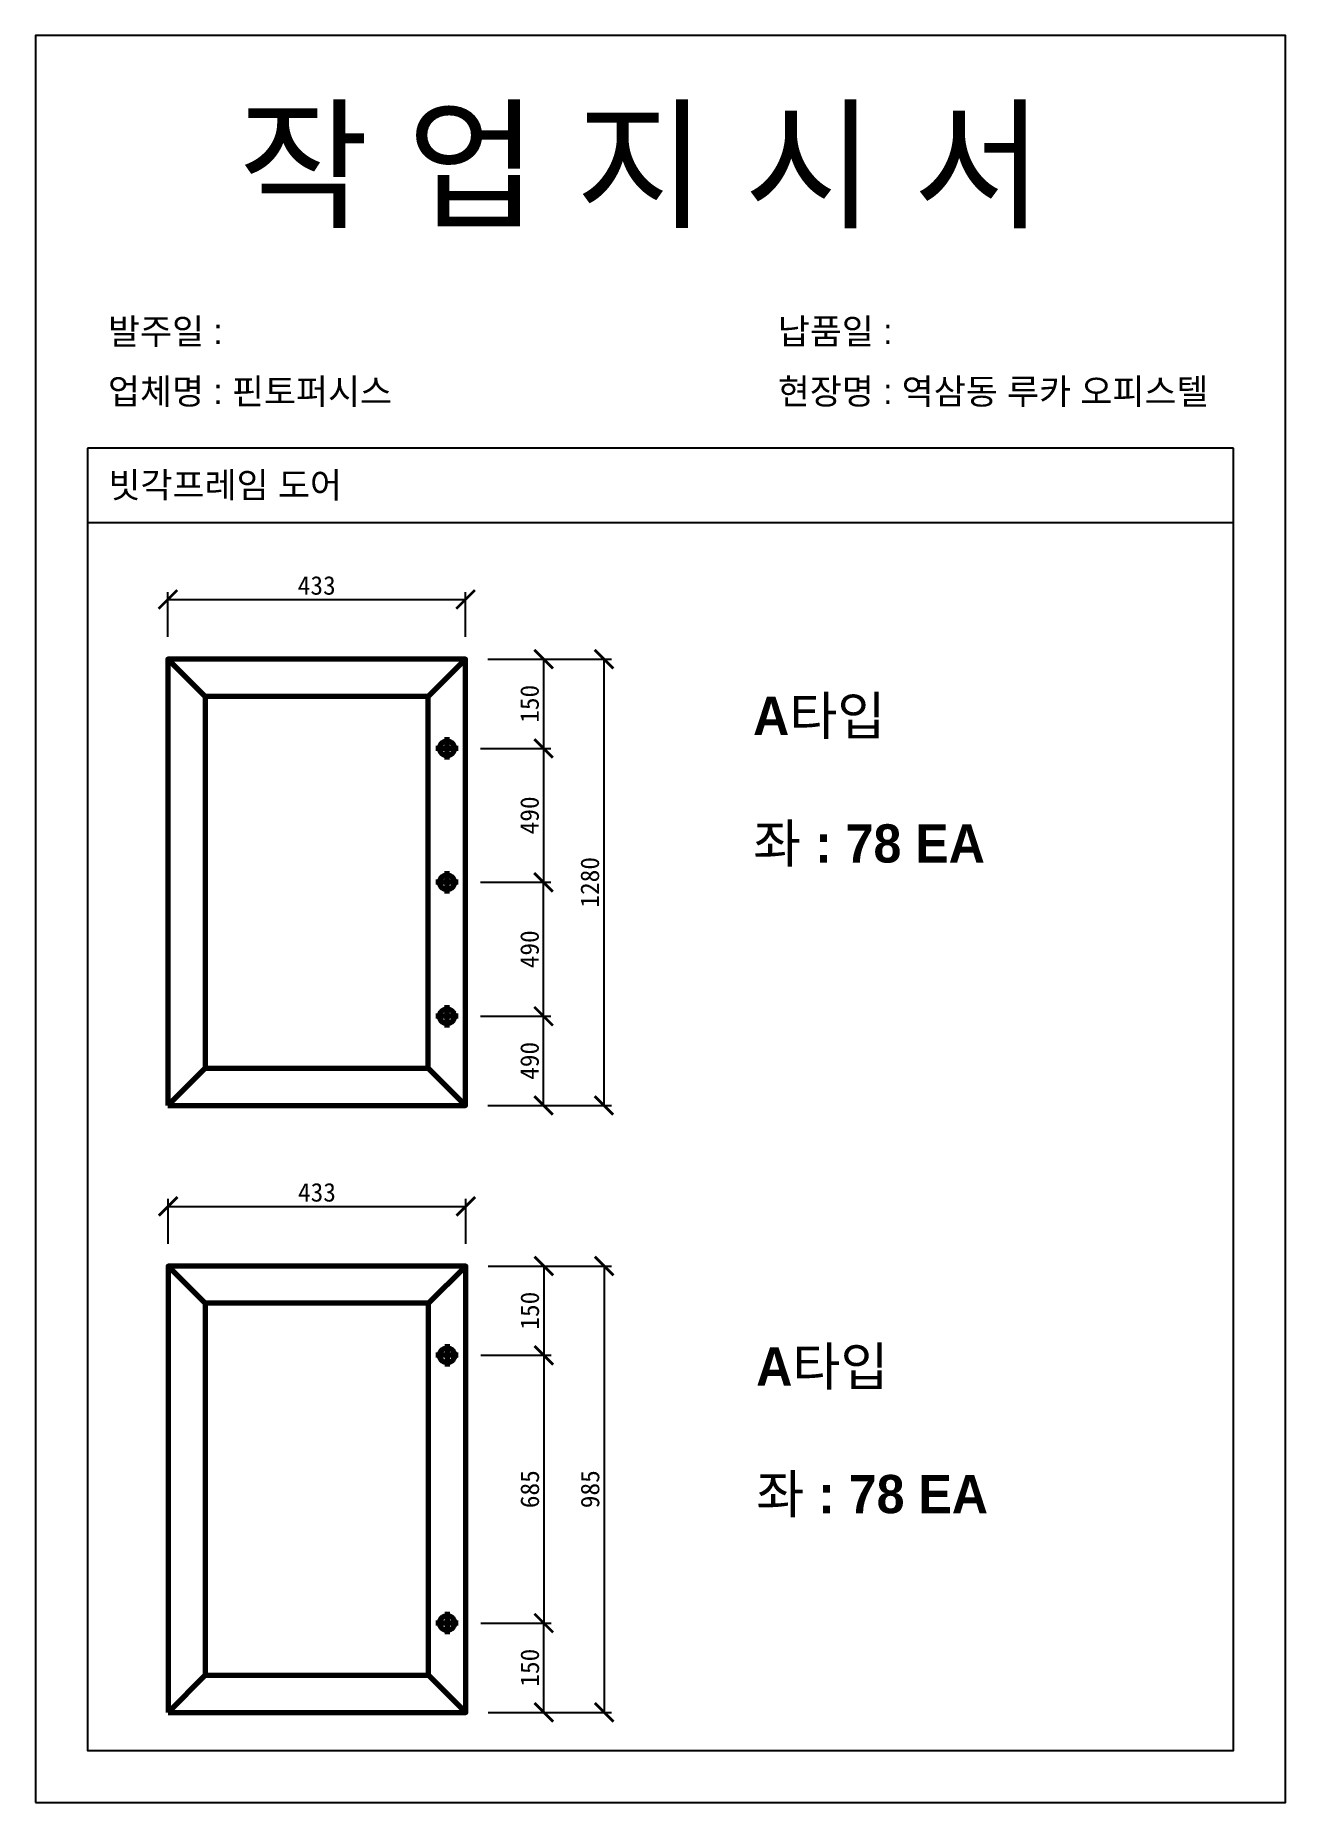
# Model space of a CAD drawing. Header units: millimetres. Extents: x -44117 to 256353, y -2095463 to 65325.
# Drawn here: x 7449 to 9129, y 2293 to 4669 of the extents above; entities that cross this region are included whole.
import ezdxf

# ---------------------------------------------------------------- set-up
doc = ezdxf.new("R2010")
doc.units = ezdxf.units.MM
doc.header["$LTSCALE"] = 10
doc.layers.add('Layer1', color=7, linetype='Continuous', lineweight=70)
doc.dimstyles.new('ISO-25', dxfattribs={"dimtxt": 2.5, "dimasz": 2.5, "dimexe": 1, "dimexo": 1, "dimtad": 1, "dimtxsty": 'Standard', "dimblk": 'ARCHTICK', "dimcen": 2.5, "dimadec": 0, "dimazin": 0, "dimtfac": 1, "dimtmove": 0, "dimatfit": 3, "dimfxl": 0, "dimarcsym": 0})

msp = doc.modelspace()

# ---------------------------------------------------------------- texts
at = {"attachment_point": 1}
for s, heights, insert, char_height in [('{\\fGulim|b0|i0|c129|p50;작 업 지 시 서}', [-155.84554], (7722.14806, 4564.53656), 140), ('{\\fGulim|b0|i0|c129|p50;발주일 :}', [-38.18216], (7546.93871, 4287.81614), 34.3), ('{\\fGulim|b0|i0|c129|p50;납품일 :}', [-37.67976], (8446.91669, 4287.81614), 34.3), ('{\\fGulim|b0|i0|c129|p50;업체명 : 핀토퍼시스}', [-38.2735], (7546.93871, 4207.15997), 34.3), ('{\\fGulim|b0|i0|c129|p50;현장명 : 역삼동 루카 오피스텔}', [-38.31917], (8446.91669, 4207.15997), 34.3), ('{\\fGulim|b0|i0|c129|p50;빗각프레임 도어}', [-38.36485], (7547.56699, 4081.29139), 34.3), ('{\\fGulim|b1|i0|c129|p50;A타입\\P\\P좌 : 78 EA}', [-230.98056], (8413.75097, 3779.54323), 51.45), ('{\\fGulim|b1|i0|c129|p50;A타입\\P\\P좌 : 78 EA}', [-230.98056], (8417.95725, 2904.81775), 51.45)]:
    msp.add_mtext_dynamic_manual_height_columns(s, width=3307.3198183, gutter_width=12.5, heights=heights, dxfattribs=dict(at, insert=insert, char_height=char_height))

# ---------------------------------------------------------------- blocks, each defined once
blk = doc.blocks.new('_ArchTick')
at = {"color": 0, "linetype": 'ByBlock', "const_width": 0.15}
blk.add_lwpolyline([(-0.5, -0.5), (0.5, 0.5)], dxfattribs=at)
blk = doc.blocks.new('*D38')
at = {"color": 0, "lineweight": -2}
for p, q in [((7627.4, 3860), (7627.4, 3920.3)), ((7627.4, 3910.3), (8027.4, 3910.3)), ((8027.4, 3860), (8027.4, 3920.3))]:
    blk.add_line(p, q, dxfattribs=at)
at = {"layer": 'Defpoints', "color": 0}
for p in [(8027.4, 3910.3), (7627.4, 3830), (8027.4, 3830)]:
    blk.add_point(p, dxfattribs=at)
at = {"color": 0, "lineweight": -2, "xscale": 25, "yscale": 25, "zscale": 25, "rotation": 180}
blk.add_blockref('_ArchTick', (7627.4, 3910.3), dxfattribs=at)
at = {"color": 0, "lineweight": -2, "xscale": 25, "yscale": 25, "zscale": 25}
blk.add_blockref('_ArchTick', (8027.4, 3910.3), dxfattribs=at)
at = {"color": 0, "insert": (7827.4, 3929), "char_height": 25, "attachment_point": 5}
blk.add_mtext('433', dxfattribs=at)
blk = doc.blocks.new('*D39')
at = {"color": 0, "lineweight": -2}
for p, q in [((8047.4, 3350), (8142.2, 3350)), ((8132.2, 3230), (8132.2, 3350)), ((8057.4, 3230), (8142.2, 3230))]:
    blk.add_line(p, q, dxfattribs=at)
at = {"layer": 'Defpoints', "color": 0}
for p in [(8017.4, 3350), (8132.2, 3350), (8027.4, 3230)]:
    blk.add_point(p, dxfattribs=at)
at = {"color": 0, "lineweight": -2, "xscale": 25, "yscale": 25, "zscale": 25}
for p, rotation in [((8132.2, 3350), 90), ((8132.2, 3230), 270)]:
    blk.add_blockref('_ArchTick', p, dxfattribs=dict(at, rotation=rotation))
at = {"color": 0, "insert": (8113.5, 3290), "char_height": 25, "attachment_point": 5, "rotation": 90}
blk.add_mtext('490', dxfattribs=at)
blk = doc.blocks.new('*D40')
at = {"color": 0, "lineweight": -2}
for p, q in [((8057.4, 3830), (8142.2, 3830)), ((8132.2, 3830), (8132.2, 3710)), ((8047.4, 3710), (8142.2, 3710))]:
    blk.add_line(p, q, dxfattribs=at)
at = {"layer": 'Defpoints', "color": 0}
for p in [(8027.4, 3830), (8017.4, 3710), (8132.2, 3710)]:
    blk.add_point(p, dxfattribs=at)
at = {"color": 0, "lineweight": -2, "xscale": 25, "yscale": 25, "zscale": 25}
for p, rotation in [((8132.2, 3830), 90), ((8132.2, 3710), 270)]:
    blk.add_blockref('_ArchTick', p, dxfattribs=dict(at, rotation=rotation))
at = {"color": 0, "insert": (8113.5, 3770), "char_height": 25, "attachment_point": 5, "rotation": 90}
blk.add_mtext('150', dxfattribs=at)
blk = doc.blocks.new('*D36')
at = {"color": 0, "lineweight": -2}
for p, q in [((8057.4, 3830), (8223.3, 3830)), ((8213.3, 3830), (8213.3, 3230)), ((8057.4, 3230), (8223.3, 3230))]:
    blk.add_line(p, q, dxfattribs=at)
at = {"layer": 'Defpoints', "color": 0}
for p in [(8027.4, 3830), (8027.4, 3230), (8213.3, 3230)]:
    blk.add_point(p, dxfattribs=at)
at = {"color": 0, "lineweight": -2, "xscale": 25, "yscale": 25, "zscale": 25}
for p, rotation in [((8213.3, 3830), 90), ((8213.3, 3230), 270)]:
    blk.add_blockref('_ArchTick', p, dxfattribs=dict(at, rotation=rotation))
at = {"color": 0, "insert": (8194.5, 3530), "char_height": 25, "attachment_point": 5, "rotation": 90}
blk.add_mtext('1280', dxfattribs=at)
blk = doc.blocks.new('*D41')
at = {"color": 0, "lineweight": -2}
for p, q in [((8047.4, 3530), (8142.2, 3530)), ((8132.2, 3350), (8132.2, 3530)), ((8047.4, 3350), (8142.2, 3350))]:
    blk.add_line(p, q, dxfattribs=at)
at = {"layer": 'Defpoints', "color": 0}
for p in [(8017.4, 3530), (8132.2, 3530), (8017.4, 3350)]:
    blk.add_point(p, dxfattribs=at)
at = {"color": 0, "lineweight": -2, "xscale": 25, "yscale": 25, "zscale": 25}
for p, rotation in [((8132.2, 3530), 90), ((8132.2, 3350), 270)]:
    blk.add_blockref('_ArchTick', p, dxfattribs=dict(at, rotation=rotation))
at = {"color": 0, "insert": (8113.5, 3440), "char_height": 25, "attachment_point": 5, "rotation": 90}
blk.add_mtext('490', dxfattribs=at)
blk = doc.blocks.new('*D37')
at = {"color": 0, "lineweight": -2}
for p, q in [((8047.4, 3710), (8142.2, 3710)), ((8132.2, 3710), (8132.2, 3530)), ((8047.4, 3530), (8142.2, 3530))]:
    blk.add_line(p, q, dxfattribs=at)
at = {"layer": 'Defpoints', "color": 0}
for p in [(8017.4, 3710), (8017.4, 3530), (8132.2, 3530)]:
    blk.add_point(p, dxfattribs=at)
at = {"color": 0, "lineweight": -2, "xscale": 25, "yscale": 25, "zscale": 25}
for p, rotation in [((8132.2, 3710), 90), ((8132.2, 3530), 270)]:
    blk.add_blockref('_ArchTick', p, dxfattribs=dict(at, rotation=rotation))
at = {"color": 0, "insert": (8113.5, 3620), "char_height": 25, "attachment_point": 5, "rotation": 90}
blk.add_mtext('490', dxfattribs=at)
blk = doc.blocks.new('*D43')
at = {"color": 0, "lineweight": -2}
for p, q in [((7627.7, 3044.1), (7627.7, 3104.4)), ((7627.7, 3094.4), (8027.7, 3094.4)), ((8027.7, 3044.1), (8027.7, 3104.4))]:
    blk.add_line(p, q, dxfattribs=at)
at = {"layer": 'Defpoints', "color": 0}
for p in [(8027.7, 3094.4), (7627.7, 3014.1), (8027.7, 3014.1)]:
    blk.add_point(p, dxfattribs=at)
at = {"color": 0, "lineweight": -2, "xscale": 25, "yscale": 25, "zscale": 25, "rotation": 180}
blk.add_blockref('_ArchTick', (7627.7, 3094.4), dxfattribs=at)
at = {"color": 0, "lineweight": -2, "xscale": 25, "yscale": 25, "zscale": 25}
blk.add_blockref('_ArchTick', (8027.7, 3094.4), dxfattribs=at)
at = {"color": 0, "insert": (7827.7, 3113.1), "char_height": 25, "attachment_point": 5}
blk.add_mtext('433', dxfattribs=at)
blk = doc.blocks.new('*D44')
at = {"color": 0, "lineweight": -2}
for p, q in [((8047.7, 2534.1), (8142.5, 2534.1)), ((8132.5, 2414.1), (8132.5, 2534.1)), ((8057.7, 2414.1), (8142.5, 2414.1))]:
    blk.add_line(p, q, dxfattribs=at)
at = {"layer": 'Defpoints', "color": 0}
for p in [(8017.7, 2534.1), (8132.5, 2534.1), (8027.7, 2414.1)]:
    blk.add_point(p, dxfattribs=at)
at = {"color": 0, "lineweight": -2, "xscale": 25, "yscale": 25, "zscale": 25}
for p, rotation in [((8132.5, 2534.1), 90), ((8132.5, 2414.1), 270)]:
    blk.add_blockref('_ArchTick', p, dxfattribs=dict(at, rotation=rotation))
at = {"color": 0, "insert": (8113.8, 2474.1), "char_height": 25, "attachment_point": 5, "rotation": 90}
blk.add_mtext('150', dxfattribs=at)
blk = doc.blocks.new('*D45')
at = {"color": 0, "lineweight": -2}
for p, q in [((8057.7, 3014.1), (8142.5, 3014.1)), ((8132.5, 3014.1), (8132.5, 2894.1)), ((8047.7, 2894.1), (8142.5, 2894.1))]:
    blk.add_line(p, q, dxfattribs=at)
at = {"layer": 'Defpoints', "color": 0}
for p in [(8027.7, 3014.1), (8017.7, 2894.1), (8132.5, 2894.1)]:
    blk.add_point(p, dxfattribs=at)
at = {"color": 0, "lineweight": -2, "xscale": 25, "yscale": 25, "zscale": 25}
for p, rotation in [((8132.5, 3014.1), 90), ((8132.5, 2894.1), 270)]:
    blk.add_blockref('_ArchTick', p, dxfattribs=dict(at, rotation=rotation))
at = {"color": 0, "insert": (8113.8, 2954.1), "char_height": 25, "attachment_point": 5, "rotation": 90}
blk.add_mtext('150', dxfattribs=at)
blk = doc.blocks.new('*D42')
at = {"color": 0, "lineweight": -2}
for p, q in [((8057.7, 3014.1), (8223.6, 3014.1)), ((8213.6, 3014.1), (8213.6, 2414.1)), ((8057.7, 2414.1), (8223.6, 2414.1))]:
    blk.add_line(p, q, dxfattribs=at)
at = {"layer": 'Defpoints', "color": 0}
for p in [(8027.7, 3014.1), (8027.7, 2414.1), (8213.6, 2414.1)]:
    blk.add_point(p, dxfattribs=at)
at = {"color": 0, "lineweight": -2, "xscale": 25, "yscale": 25, "zscale": 25}
for p, rotation in [((8213.6, 3014.1), 90), ((8213.6, 2414.1), 270)]:
    blk.add_blockref('_ArchTick', p, dxfattribs=dict(at, rotation=rotation))
at = {"color": 0, "insert": (8194.8, 2714.1), "char_height": 25, "attachment_point": 5, "rotation": 90}
blk.add_mtext('985', dxfattribs=at)
blk = doc.blocks.new('*D46')
at = {"color": 0, "lineweight": -2}
for p, q in [((8047.7, 2894.1), (8142.5, 2894.1)), ((8132.5, 2894.1), (8132.5, 2534.1)), ((8047.7, 2534.1), (8142.5, 2534.1))]:
    blk.add_line(p, q, dxfattribs=at)
at = {"layer": 'Defpoints', "color": 0}
for p in [(8017.7, 2894.1), (8017.7, 2534.1), (8132.5, 2534.1)]:
    blk.add_point(p, dxfattribs=at)
at = {"color": 0, "lineweight": -2, "xscale": 25, "yscale": 25, "zscale": 25}
for p, rotation in [((8132.5, 2894.1), 90), ((8132.5, 2534.1), 270)]:
    blk.add_blockref('_ArchTick', p, dxfattribs=dict(at, rotation=rotation))
at = {"color": 0, "insert": (8113.8, 2714.1), "char_height": 25, "attachment_point": 5, "rotation": 90}
blk.add_mtext('685', dxfattribs=at)

# ---------------------------------------------------------------- dimensions: what is measured, and where the dimension line sits
for base, p1, p2, picture, middle in [((8027.37083, 3910.26608), (7627.37083, 3830.00628), (8027.37083, 3830.00628), '*D38', (7827.37083, 3929.01608)), ((8027.66735, 3094.38511), (7627.66735, 3014.12531), (8027.66735, 3014.12531), '*D43', (7827.66735, 3113.13511))]:
    dim = msp.add_linear_dim(base=base, p1=p1, p2=p2, text='433', dimstyle='ISO-25', override={"dimscale": 10, "dimexo": 3})
    dim.commit()
    dim.dimension.update_dxf_attribs({"geometry": picture, "text_midpoint": middle})
for base, p1, p2, text, picture, middle in [((8132.21615, 3710.00628), (8027.37083, 3830.00628), (8017.37083, 3710.00628), '150', '*D40', (8113.46615, 3770.00628)), ((8213.29083, 3230.00628), (8027.37083, 3830.00628), (8027.37083, 3230.00628), '1280', '*D36', (8194.54083, 3530.00628)), ((8132.21615, 3530.00628), (8017.37083, 3710.00628), (8017.37083, 3530.00628), '490', '*D37', (8113.46615, 3620.00628)), ((8132.21615, 3530.00628), (8017.37083, 3350.00628), (8017.37083, 3530.00628), '490', '*D41', (8113.46615, 3440.00628)), ((8132.21615, 3350.00628), (8027.37083, 3230.00628), (8017.37083, 3350.00628), '490', '*D39', (8113.46615, 3290.00628)), ((8132.51266, 2894.12531), (8027.66735, 3014.12531), (8017.66735, 2894.12531), '150', '*D45', (8113.76266, 2954.12531)), ((8213.58734, 2414.12531), (8027.66735, 3014.12531), (8027.66735, 2414.12531), '985', '*D42', (8194.83734, 2714.12531)), ((8132.51266, 2534.12531), (8017.66735, 2894.12531), (8017.66735, 2534.12531), '685', '*D46', (8113.76266, 2714.12531)), ((8132.51266, 2534.12531), (8027.66735, 2414.12531), (8017.66735, 2534.12531), '150', '*D44', (8113.76266, 2474.12531))]:
    dim = msp.add_linear_dim(base=base, p1=p1, p2=p2, angle=90, text=text, dimstyle='ISO-25', override={"dimscale": 10, "dimexo": 3})
    dim.commit()
    dim.dimension.update_dxf_attribs({"geometry": picture, "text_midpoint": middle})

# ---------------------------------------------------------------- linework, layer by layer
for p, q in [((9059.34146, 4113.52935), (7519.34146, 4113.52935)), ((9059.34146, 4013.52935), (7519.34146, 4013.52935))]:
    msp.add_line(p, q)
msp.add_lwpolyline([(7449.34146, 2292.69908), (9129.34146, 2292.69908), (9129.34146, 4668.69908), (7449.34146, 4668.69908)], close=True)
msp.add_lwpolyline([(7519.34146, 4113.52935), (7519.34146, 2362.69908), (9059.34146, 2362.69908), (9059.34146, 4113.52935)])
at = {"layer": 'Layer1'}
for p, q in [((7677.37083, 3780.00628), (7627.37083, 3830.00628)), ((7977.37083, 3780.00628), (8027.37083, 3830.00628)), ((8017.37083, 3710.00628), (7987.37083, 3710.00628)), ((8017.37083, 3710.00628), (7987.37083, 3710.00628)), ((8002.37083, 3725.00628), (8002.37083, 3695.00628)), ((8002.37083, 3545.00628), (8002.37083, 3515.00628)), ((8017.37083, 3530.00628), (7987.37083, 3530.00628)), ((8017.37083, 3530.00628), (7987.37083, 3530.00628)), ((8002.37083, 3365.00628), (8002.37083, 3335.00628)), ((8017.37083, 3350.00628), (7987.37083, 3350.00628)), ((7677.37083, 3280.00628), (7627.37083, 3230.00628)), ((8027.37083, 3230.00628), (7977.37083, 3280.00628)), ((7677.66735, 2964.12531), (7627.66735, 3014.12531)), ((7977.66735, 2964.12531), (8027.66735, 3014.12531)), ((8002.66735, 2909.12531), (8002.66735, 2879.12531)), ((8017.66735, 2894.12531), (7987.66735, 2894.12531)), ((8017.66735, 2894.12531), (7987.66735, 2894.12531)), ((8002.66735, 2549.12531), (8002.66735, 2519.12531)), ((8017.66735, 2534.12531), (7987.66735, 2534.12531)), ((7677.66735, 2464.12531), (7627.66735, 2414.12531)), ((8027.66735, 2414.12531), (7977.66735, 2464.12531))]:
    msp.add_line(p, q, dxfattribs=at)
for points in [[(7627.37083, 3230.00628), (8027.37083, 3230.00628), (8027.37083, 3830.00628), (7627.37083, 3830.00628)], [(7677.37083, 3280.00628), (7977.37083, 3280.00628), (7977.37083, 3780.00628), (7677.37083, 3780.00628)], [(7627.66735, 2414.12531), (8027.66735, 2414.12531), (8027.66735, 3014.12531), (7627.66735, 3014.12531)], [(7677.66735, 2464.12531), (7977.66735, 2464.12531), (7977.66735, 2964.12531), (7677.66735, 2964.12531)]]:
    msp.add_lwpolyline(points, close=True, dxfattribs=at)
for centre in [(8002.37083, 3710.00628), (8002.37083, 3530.00628), (8002.37083, 3350.00628), (8002.66735, 2894.12531), (8002.66735, 2534.12531)]:
    msp.add_circle(centre, 10, dxfattribs=at)

msp.set_redraw_order([(e.dxf.handle, doc.entitydb.next_handle()) for e in msp.query("TEXT MTEXT ATTDEF DIMENSION ARC_DIMENSION")])  # texts and dimensions are drawn at this point

doc.saveas('drawing.dxf')
